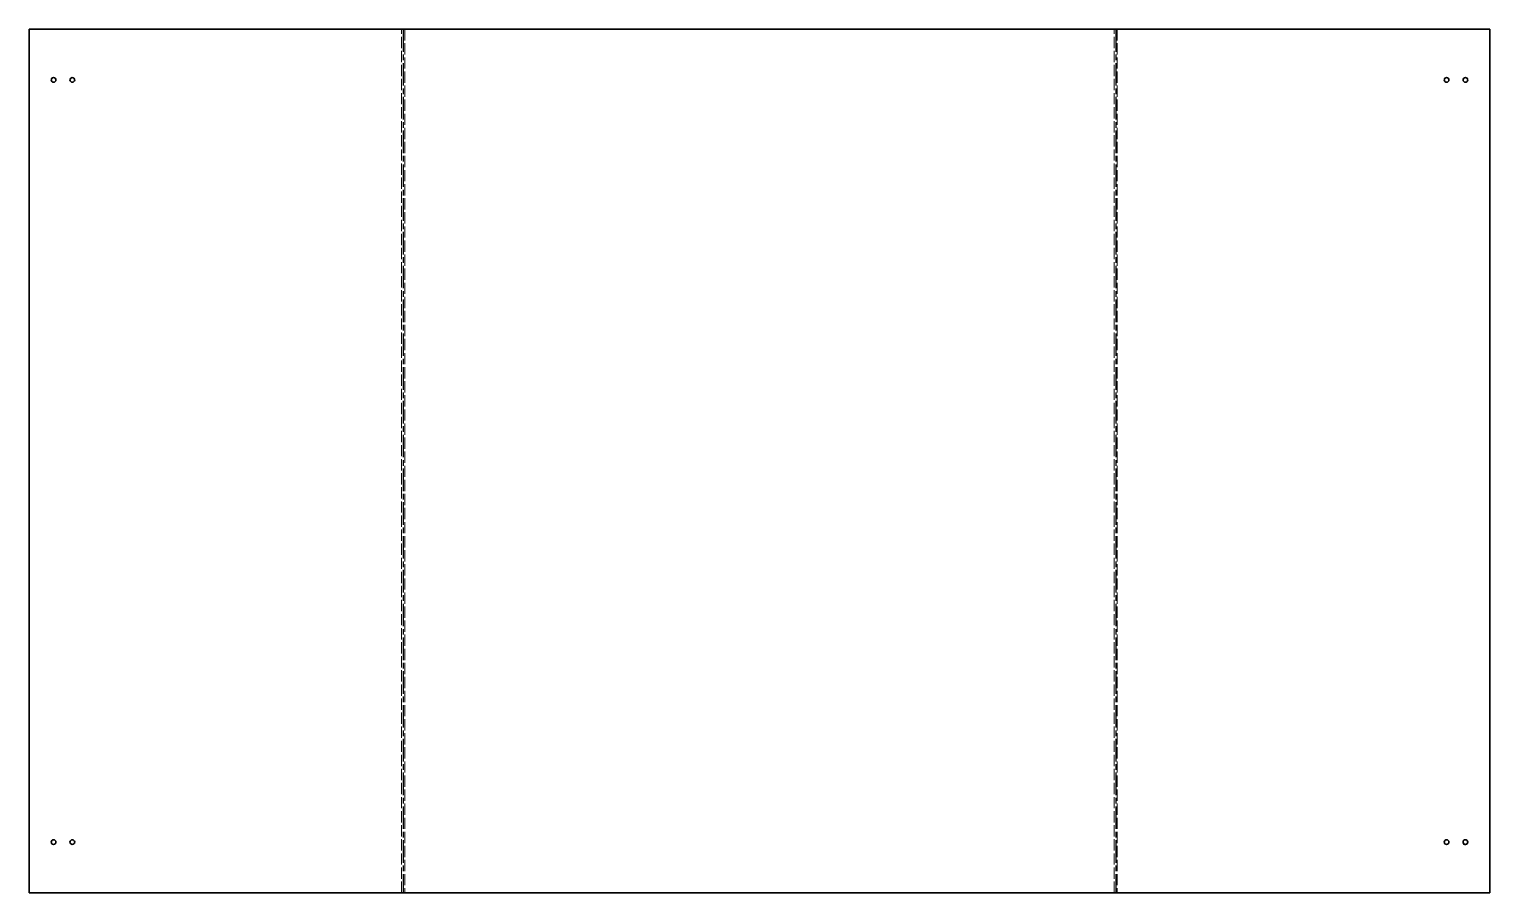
# Model space of a CAD drawing. Header units: millimetres. Extents: x 4 to 6792, y -31 to 4560.
# Drawn here: x 4698 to 6254, y 999 to 1919 of the extents above; entities that cross this region are included whole.
import ezdxf

# ---------------------------------------------------------------- set-up
doc = ezdxf.new("R2010")
doc.units = ezdxf.units.MM
doc.linetypes.add('ACAD_ISO02W100', pattern=[15, 12, -3])
doc.linetypes.add('ACAD_ISO08W100', pattern=[36, 24, -3, 6, -3])
doc.layers.add('Hidden Edges', color=7, linetype='ACAD_ISO02W100', lineweight=35)
doc.layers.add('Visible Edges', color=7, linetype='Continuous', lineweight=50)

msp = doc.modelspace()

# ---------------------------------------------------------------- linework, layer by layer
at = {"layer": 'Hidden Edges', "linetype": 'ACAD_ISO02W100', "lineweight": 18}
for p, q in [((5094.5, 998.7), (5094.5, 1918.7)), ((5097.9, 1918.7), (5097.9, 998.7)), ((5853.9, 998.7), (5853.9, 1918.7)), ((5857.3, 1918.7), (5857.3, 998.7))]:
    msp.add_line(p, q, dxfattribs=at)
at = {"layer": 'Hidden Edges', "linetype": 'ACAD_ISO08W100', "lineweight": 25}
for p, q in [((5096.2, 1918.7), (5096.2, 998.7)), ((5855.6, 1918.7), (5855.6, 998.7))]:
    msp.add_line(p, q, dxfattribs=at)
at = {"layer": 'Hidden Edges', "linetype": 'ACAD_ISO02W100', "lineweight": 18}
msp.add_arc((6228.3, 1052.7), 2.5, 0.1256, 108.1222, dxfattribs=at)
at = {"layer": 'Visible Edges', "linetype": 'Continuous', "lineweight": 35}
for p, q in [((6254.3, 1918.7), (4697.5, 1918.7)), ((6254.3, 1918.7), (4697.5, 1918.7)), ((4697.5, 1918.7), (4697.5, 998.7)), ((4697.5, 1918.7), (4697.5, 998.7)), ((6254.3, 998.7), (6254.3, 1918.7)), ((6254.3, 998.7), (6254.3, 1918.7)), ((4697.5, 998.7), (6254.3, 998.7)), ((4697.5, 998.7), (6254.3, 998.7))]:
    msp.add_line(p, q, dxfattribs=at)
at = {"layer": 'Visible Edges', "linetype": 'ACAD_ISO08W100', "lineweight": 25}
for p, q in [((5096.2, 1918.7), (5096.2, 998.7)), ((5855.6, 1918.7), (5855.6, 998.7))]:
    msp.add_line(p, q, dxfattribs=at)
at = {"layer": 'Visible Edges', "linetype": 'Continuous', "lineweight": 35}
for centre in [(4723.5, 1864.7), (4723.5, 1864.7), (4743.5, 1864.7), (4743.5, 1864.7), (6208.3, 1864.7), (6208.3, 1864.7), (6228.3, 1864.7), (6228.3, 1864.7), (4723.5, 1052.7), (4723.5, 1052.7), (4743.5, 1052.7), (4743.5, 1052.7), (6208.3, 1052.7), (6208.3, 1052.7), (6228.3, 1052.7)]:
    msp.add_circle(centre, 2.5, dxfattribs=at)
msp.add_arc((6228.3, 1052.7), 2.5, 108.1222, 0.1256, dxfattribs=at)

doc.saveas('drawing.dxf')
